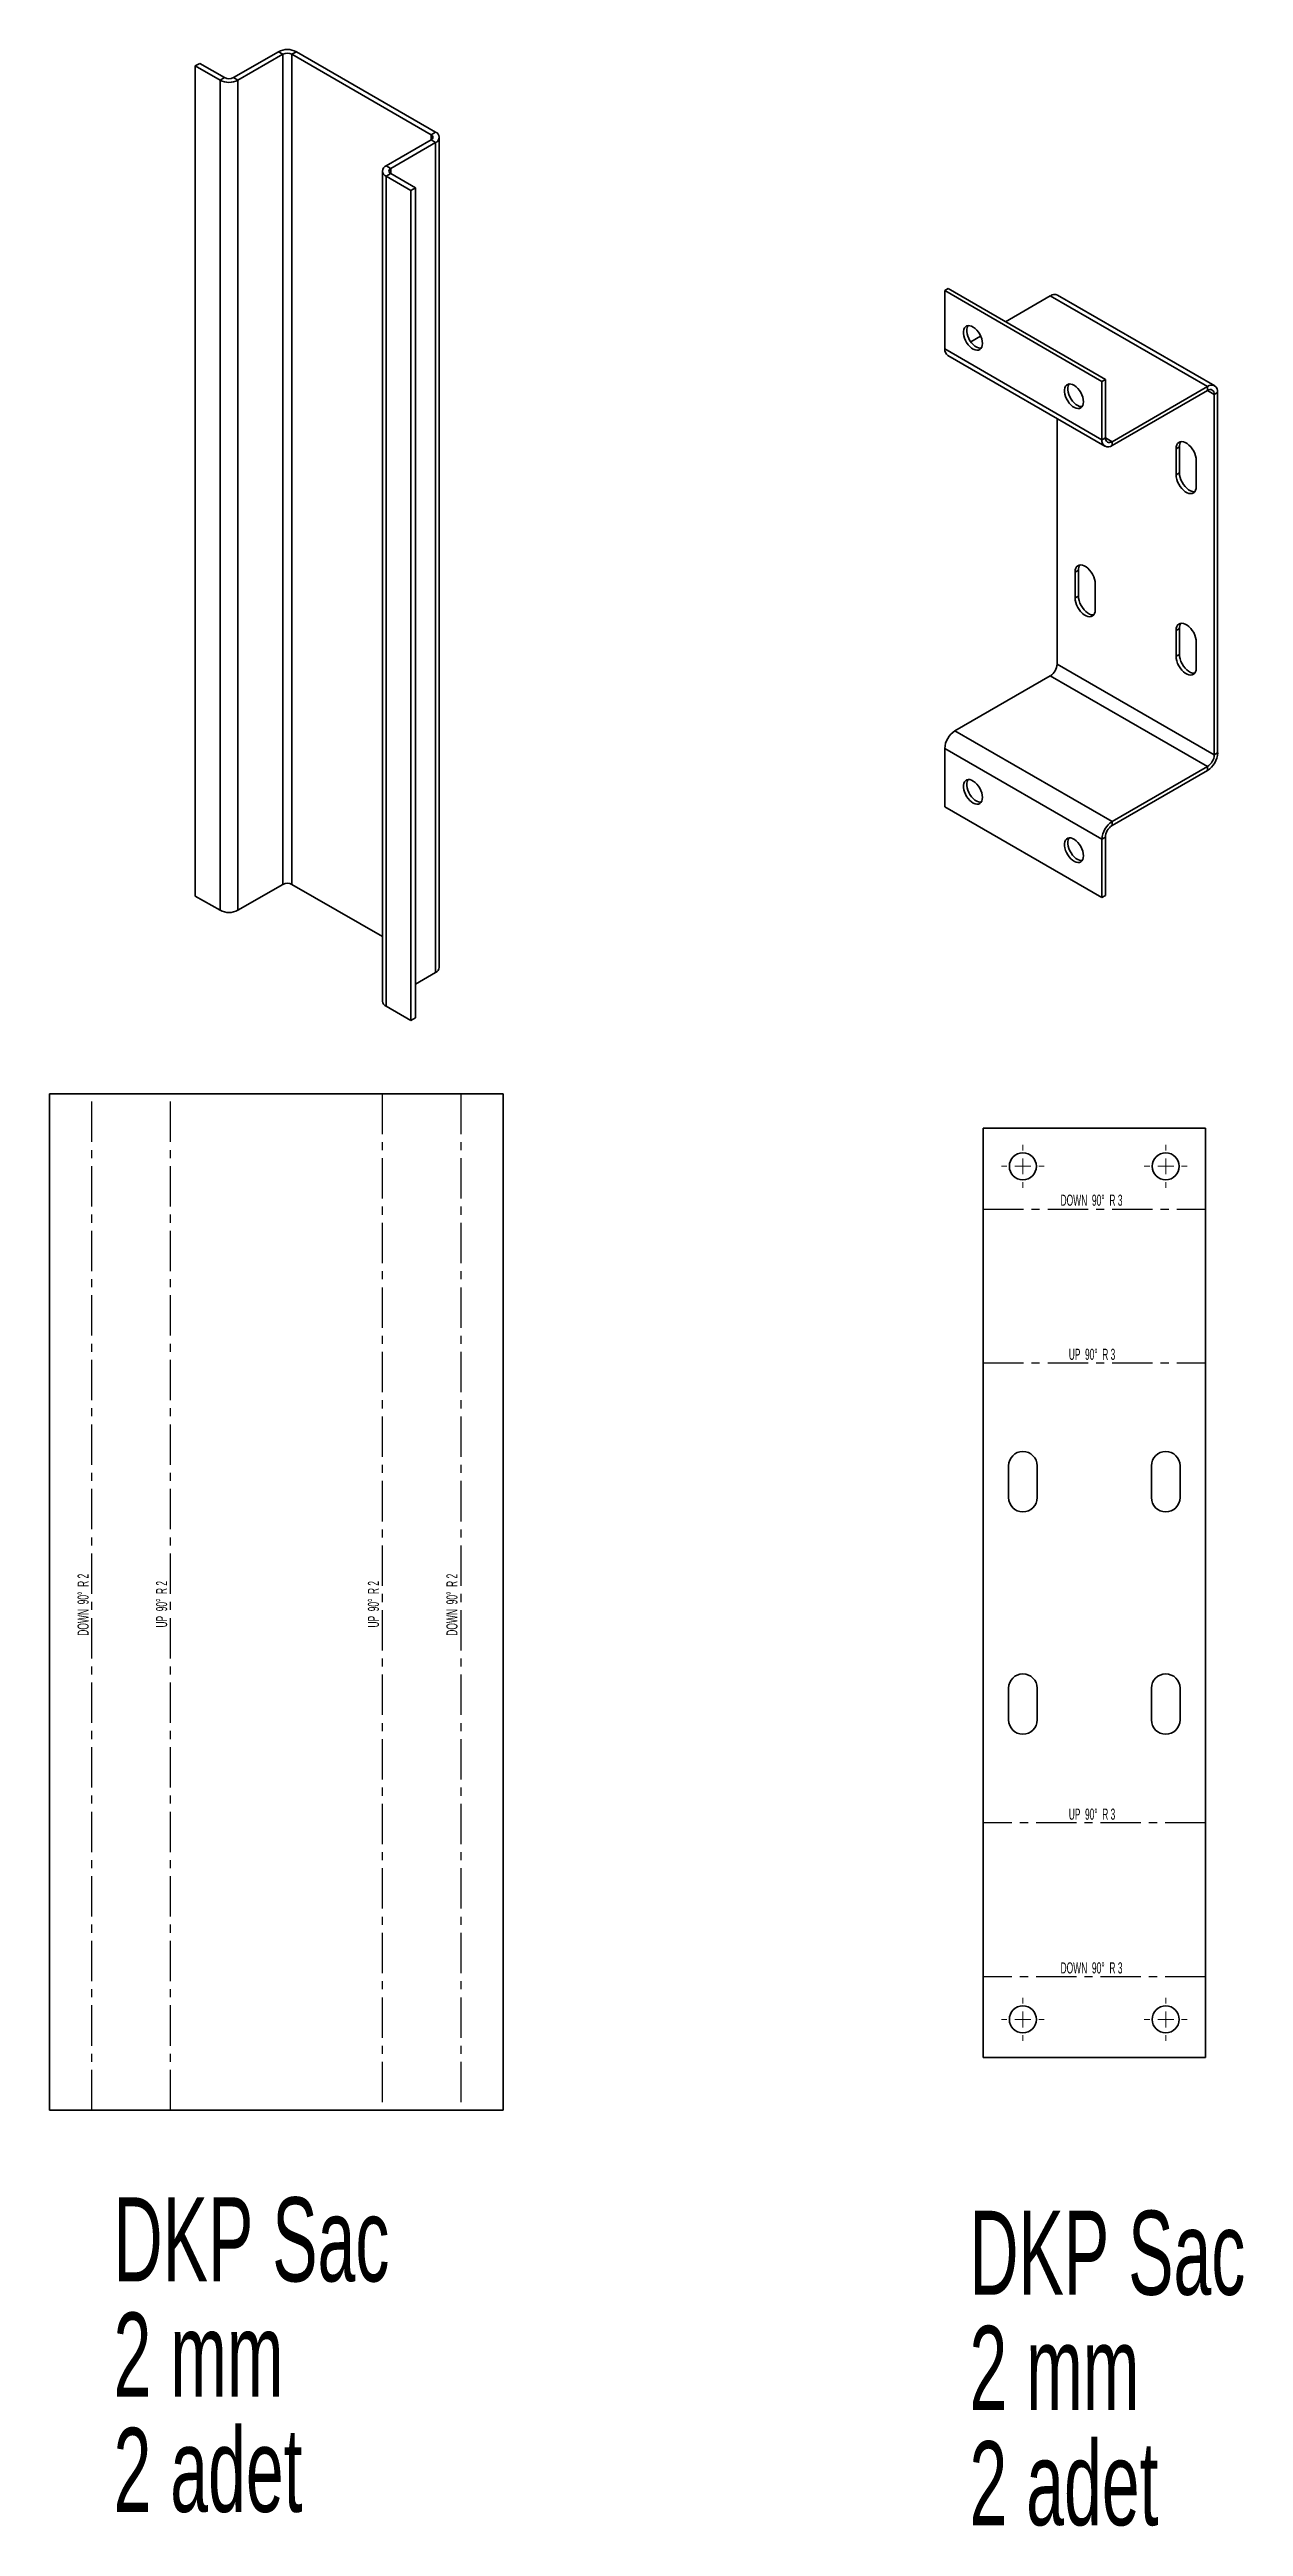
# Model space of a CAD drawing. Header units: millimetres. Extents: x -1278 to 755, y -664 to 781.
# Drawn here: x 379 to 755, y -650 to 130 of the extents above; entities that cross this region are included whole.
import ezdxf

# ---------------------------------------------------------------- set-up
doc = ezdxf.new("R2010")
doc.units = ezdxf.units.MM
doc.linetypes.add('CENTERX2', pattern=[20.32, 12.7, -2.54, 2.54, -2.54])
doc.styles.add('SLDTEXTSTYLE0', font='TXT', dxfattribs={"width": 0.605})
doc.styles.add('SLDTEXTSTYLE1', font='TXT', dxfattribs={"width": 0.5675})
doc.styles.add('SLDTEXTSTYLE2', font='TXT', dxfattribs={"width": 0.56125})

msp = doc.modelspace()

# ---------------------------------------------------------------- texts
at = {"color": 7, "linetype": 'Continuous', "lineweight": 0, "char_height": 3.5, "attachment_point": 2}
for s, insert, style in [('DOWN  90°  R 3', (707.45, -230.43), 'SLDTEXTSTYLE1'), ('UP  90°  R 3', (707.61, -278.94), 'SLDTEXTSTYLE2'), ('UP  90°  R 3', (707.61, -423.71), 'SLDTEXTSTYLE2'), ('DOWN  90°  R 3', (707.45, -472.1), 'SLDTEXTSTYLE1')]:
    msp.add_mtext(s, dxfattribs=dict(at, insert=insert, style=style))
at = {"color": 7, "linetype": 'Continuous', "lineweight": 0, "char_height": 3.5, "attachment_point": 2, "rotation": 90}
for s, insert, style in [('DOWN  90°  R 2', (388.17, -359.54), 'SLDTEXTSTYLE1'), ('DOWN  90°  R 2', (504.31, -359.54), 'SLDTEXTSTYLE1'), ('UP  90°  R 2', (412.88, -359.38), 'SLDTEXTSTYLE2'), ('UP  90°  R 2', (479.59, -359.38), 'SLDTEXTSTYLE2')]:
    msp.add_mtext(s, dxfattribs=dict(at, insert=insert, style=style))

# ---------------------------------------------------------------- blocks, each defined once
blk = doc.blocks.new('SW_NOTE_0_1')
at = {"color": 0, "linetype": 'Continuous', "lineweight": 0, "char_height": 26.458, "attachment_point": 1, "style": 'SLDTEXTSTYLE0'}
for s, insert in [('DKP Sac', (0, 34.11)), ('2 mm', (0, -2.17)), ('2 adet', (0, -38.45))]:
    blk.add_mtext(s, dxfattribs=dict(at, insert=insert))
blk = doc.blocks.new('SW_NOTE_0_2')
at = {"color": 0, "linetype": 'Continuous', "lineweight": 0, "char_height": 26.458, "attachment_point": 1, "style": 'SLDTEXTSTYLE0'}
for s, insert in [('DKP Sac', (0, 34.11)), ('2 mm', (0, -2.17)), ('2 adet', (0, -38.45))]:
    blk.add_mtext(s, dxfattribs=dict(at, insert=insert))
blk = doc.blocks.new('SW_CENTERMARKSYMBOL_0')
at = {"color": 0, "linetype": 'Continuous', "lineweight": 18}
for p, q in [((-5, 0), (-6.75, 0)), ((0, 0), (-2.5, 0)), ((0, 5), (0, 6.75)), ((0, 0), (0, 2.5)), ((0, 0), (0, -2.5)), ((0, 0), (2.5, 0)), ((5, 0), (6.75, 0)), ((0, -5), (0, -6.75))]:
    blk.add_line(p, q, dxfattribs=at)
blk = doc.blocks.new('SW_CENTERMARKSYMBOL_1')
at = {"color": 0, "linetype": 'Continuous', "lineweight": 18}
for p, q in [((-5, 0), (-6.75, 0)), ((0, 0), (-2.5, 0)), ((0, 5), (0, 6.75)), ((0, 0), (0, 2.5)), ((0, 0), (0, -2.5)), ((0, 0), (2.5, 0)), ((5, 0), (6.75, 0)), ((0, -5), (0, -6.75))]:
    blk.add_line(p, q, dxfattribs=at)
blk = doc.blocks.new('SW_CENTERMARKSYMBOL_2')
at = {"color": 0, "linetype": 'Continuous', "lineweight": 18}
for p, q in [((-5, 0), (-6.75, 0)), ((0, 0), (-2.5, 0)), ((0, 5), (0, 6.75)), ((0, 0), (0, 2.5)), ((0, 0), (0, -2.5)), ((0, 0), (2.5, 0)), ((5, 0), (6.75, 0)), ((0, -5), (0, -6.75))]:
    blk.add_line(p, q, dxfattribs=at)
blk = doc.blocks.new('SW_CENTERMARKSYMBOL_3')
at = {"color": 0, "linetype": 'Continuous', "lineweight": 18}
for p, q in [((-5, 0), (-6.75, 0)), ((0, 0), (-2.5, 0)), ((0, 5), (0, 6.75)), ((0, 0), (0, 2.5)), ((0, 0), (0, -2.5)), ((0, 0), (2.5, 0)), ((5, 0), (6.75, 0)), ((0, -5), (0, -6.75))]:
    blk.add_line(p, q, dxfattribs=at)

# ---------------------------------------------------------------- linework, layer by layer
at = {"color": 7, "linetype": 'Continuous', "lineweight": 35}
for p, q in [((425.25, 124.87), (426.67, 125.68)), ((433.03, 120.38), (425.25, 124.87)), ((425.25, 124.87), (425.25, -136.43)), ((434.45, 121.19), (426.67, 125.68)), ((451.42, 129.36), (437.28, 121.19)), ((452.83, 128.54), (438.69, 120.38)), ((452.83, 128.54), (451.42, 129.36)), ((452.83, 128.54), (452.83, -132.75)), ((457.07, 129.36), (455.66, 128.54)), ((499.5, 103.23), (455.66, 128.54)), ((455.66, 128.54), (455.66, -132.75)), ((500.91, 104.05), (457.07, 129.36)), ((433.03, 120.38), (434.45, 121.19)), ((433.03, 120.38), (433.03, -140.92)), ((437.28, 121.19), (438.69, 120.38)), ((438.69, 120.38), (438.69, -140.92)), ((485.36, 93.43), (499.5, 101.6)), ((499.5, 103.23), (500.91, 104.05)), ((499.5, 103.23), (499.5, 101.6)), ((500.91, 100.78), (499.5, 101.6)), ((502.09, -158.88), (502.09, 102.41)), ((486.77, 92.62), (500.91, 100.78)), ((500.91, 100.78), (500.91, -160.51)), ((484.19, 91.8), (484.19, -169.49)), ((485.36, 93.43), (486.77, 92.62)), ((486.77, 90.98), (485.36, 90.17)), ((493.14, 85.68), (485.36, 90.17)), ((485.36, 90.17), (485.36, -171.13)), ((486.77, 92.62), (486.77, 90.98)), ((494.55, 86.49), (486.77, 90.98)), ((494.55, 86.49), (493.14, 85.68)), ((494.55, 86.49), (494.55, -174.8)), ((493.14, 85.68), (493.14, -175.62)), ((661.25, 54.16), (662.31, 54.78)), ((711.81, 26.2), (662.31, 54.78)), ((710.75, 25.59), (661.25, 54.16)), ((661.25, 35.79), (661.25, 54.16)), ((694.48, 52.53), (680.35, 44.36)), ((743.98, 23.95), (694.48, 52.53)), ((746.23, 24.18), (696.73, 52.75)), ((672.54, 39.86), (669.41, 38.05)), ((710.75, 7.22), (661.25, 35.79)), ((662.18, 33.73), (711.68, 5.16)), ((710.75, 25.59), (711.81, 26.2)), ((710.75, 7.22), (710.75, 25.59)), ((711.81, 7.83), (711.81, 26.2)), ((743.98, 23.95), (713.93, 6.6)), ((743.98, 22.73), (743.98, 23.95)), ((743.98, 22.73), (713.93, 5.38)), ((746.1, 21.5), (743.98, 22.73)), ((747.16, 22.12), (746.1, 21.5)), ((746.1, -92), (746.1, 21.5)), ((747.16, -91.38), (747.16, 22.12)), ((696.61, -63.42), (696.61, 13.86)), ((710.75, 7.22), (711.81, 7.83)), ((713.93, 6.6), (711.81, 7.83)), ((713.93, 6.6), (713.93, 5.38)), ((735.14, 4.97), (734.08, 4.35)), ((734.08, 4.35), (734.08, -3.81)), ((735.14, 4.97), (735.14, -3.2)), ((740.45, -7.48), (740.45, 0.68)), ((735.14, -3.2), (734.08, -3.81)), ((703.32, -33.82), (702.26, -34.43)), ((702.26, -34.43), (702.26, -42.6)), ((703.32, -33.82), (703.32, -41.99)), ((708.63, -46.27), (708.63, -38.11)), ((703.32, -41.99), (702.26, -42.6)), ((735.14, -52.19), (734.08, -52.8)), ((734.08, -52.8), (734.08, -60.97)), ((735.14, -52.19), (735.14, -60.36)), ((735.14, -60.36), (734.08, -60.97)), ((740.45, -64.64), (740.45, -56.48)), ((664.43, -84.44), (694.48, -67.1)), ((743.98, -95.67), (694.48, -67.1)), ((746.1, -92), (696.61, -63.42)), ((713.93, -113.02), (664.43, -84.44)), ((710.75, -118.53), (661.25, -89.96)), ((661.25, -108.33), (661.25, -89.96)), ((746.1, -92), (747.16, -91.38)), ((713.93, -113.02), (743.98, -95.67)), ((713.93, -114.24), (743.98, -96.9)), ((743.98, -96.9), (743.98, -95.67)), ((710.75, -136.9), (661.25, -108.33)), ((713.93, -113.02), (713.93, -114.24)), ((711.81, -117.92), (710.75, -118.53)), ((710.75, -136.9), (710.75, -118.53)), ((711.81, -136.29), (711.81, -117.92)), ((433.03, -140.92), (425.25, -136.43)), ((452.83, -132.75), (438.69, -140.92)), ((484.19, -149.22), (455.66, -132.75)), ((711.81, -136.29), (710.75, -136.9)), ((494.55, -164.19), (500.91, -160.51)), ((493.14, -175.62), (485.36, -171.13)), ((494.55, -174.8), (493.14, -175.62)), ((379.35, -198.66), (379.35, -518.66)), ((522.2, -198.66), (379.35, -198.66)), ((522.2, -198.66), (522.2, -518.66)), ((743.33, -209.52), (673.33, -209.52)), ((673.33, -502.08), (673.33, -209.52)), ((743.33, -502.08), (743.33, -209.52)), ((681.33, -315.8), (681.33, -325.8)), ((690.33, -325.8), (690.33, -315.8)), ((726.33, -315.8), (726.33, -325.8)), ((735.33, -325.8), (735.33, -315.8)), ((681.33, -385.8), (681.33, -395.8)), ((690.33, -395.8), (690.33, -385.8)), ((726.33, -385.8), (726.33, -395.8)), ((735.33, -395.8), (735.33, -385.8)), ((743.33, -502.08), (673.33, -502.08)), ((522.2, -518.66), (379.35, -518.66))]:
    msp.add_line(p, q, dxfattribs=at)
at = {"color": 7, "linetype": 'CENTERX2'}
for p, q in [((392.7, -518.66), (392.7, -198.66)), ((417.42, -518.66), (417.42, -198.66)), ((484.13, -198.66), (484.13, -518.66)), ((508.84, -198.66), (508.84, -518.66)), ((673.33, -234.96), (743.33, -234.96)), ((673.33, -283.35), (743.33, -283.35)), ((743.33, -428.24), (673.33, -428.24)), ((743.33, -476.63), (673.33, -476.63))]:
    msp.add_line(p, q, dxfattribs=at)
at = {"color": 7, "linetype": 'Continuous', "lineweight": 35, "flags": 128}
for points in [[(673.09, 37.53), (673.04, 38.22), (672.88, 38.94), (672.62, 39.68), (672.26, 40.4), (671.83, 41.08), (671.34, 41.7), (670.8, 42.23), (670.23, 42.65), (669.66, 42.94), (669.11, 43.11), (668.59, 43.14), (668.12, 43.02), (667.73, 42.77), (667.42, 42.39), (667.21, 41.9), (667.1, 41.32), (667.1, 40.66), (667.21, 39.95), (667.42, 39.21), (667.73, 38.48), (668.12, 37.78), (668.59, 37.12), (669.11, 36.55), (669.66, 36.07), (670.23, 35.71), (670.8, 35.48), (671.34, 35.38), (671.83, 35.43), (672.26, 35.61), (672.62, 35.93), (672.88, 36.36), (673.04, 36.9), (673.09, 37.53)], [(668.56, 43.13), (668.48, 43.01), (668.27, 42.52), (668.16, 41.93), (668.16, 41.27), (668.27, 40.56), (668.48, 39.83), (668.79, 39.09), (669.18, 38.39), (669.65, 37.74), (670.17, 37.16), (670.72, 36.69), (671.29, 36.33), (671.86, 36.09), (672.4, 36), (672.68, 36)], [(704.91, 19.16), (704.86, 19.85), (704.7, 20.57), (704.44, 21.31), (704.08, 22.03), (703.65, 22.71), (703.16, 23.33), (702.62, 23.86), (702.05, 24.28), (701.48, 24.57), (700.93, 24.74), (700.41, 24.77), (699.94, 24.65), (699.55, 24.4), (699.24, 24.03), (699.03, 23.54), (698.92, 22.95), (698.92, 22.29), (699.03, 21.58), (699.24, 20.84), (699.55, 20.11), (699.94, 19.41), (700.41, 18.76), (700.93, 18.18), (701.48, 17.7), (702.05, 17.34), (702.62, 17.11), (703.16, 17.02), (703.65, 17.06), (704.08, 17.24), (704.44, 17.56), (704.7, 17.99), (704.86, 18.53), (704.91, 19.16)], [(700.38, 24.76), (700.3, 24.64), (700.09, 24.15), (699.98, 23.56), (699.98, 22.9), (700.09, 22.19), (700.3, 21.46), (700.61, 20.72), (701, 20.02), (701.47, 19.37), (701.99, 18.79), (702.54, 18.32), (703.11, 17.96), (703.68, 17.72), (704.22, 17.63), (704.5, 17.63)], [(740.45, 0.68), (740.39, 1.39), (740.23, 2.13), (739.97, 2.89), (739.62, 3.64), (739.18, 4.34), (738.68, 4.99), (738.14, 5.55), (737.56, 6.01), (736.97, 6.35), (736.39, 6.55), (735.85, 6.63), (735.35, 6.56), (734.91, 6.35), (734.56, 6.01), (734.3, 5.56), (734.14, 5), (734.08, 4.35)], [(734.08, -3.81), (734.14, -4.52), (734.3, -5.26), (734.56, -6.02), (734.91, -6.77), (735.35, -7.47), (735.85, -8.12), (736.39, -8.68), (736.97, -9.14), (737.56, -9.48), (738.14, -9.68), (738.68, -9.76), (739.18, -9.69), (739.62, -9.48), (739.97, -9.14), (740.23, -8.69), (740.39, -8.13), (740.45, -7.48)], [(735.14, -3.2), (735.2, -3.91), (735.36, -4.65), (735.62, -5.41), (735.97, -6.15), (736.41, -6.86), (736.91, -7.51), (737.45, -8.07), (738.03, -8.52), (738.62, -8.86), (739.2, -9.07), (739.74, -9.14), (739.98, -9.13)], [(708.63, -38.11), (708.57, -37.4), (708.41, -36.66), (708.15, -35.9), (707.8, -35.15), (707.36, -34.45), (706.86, -33.8), (706.32, -33.24), (705.74, -32.78), (705.15, -32.44), (704.57, -32.23), (704.03, -32.16), (703.53, -32.23), (703.09, -32.44), (702.74, -32.78), (702.48, -33.23), (702.32, -33.79), (702.26, -34.43)], [(702.26, -42.6), (702.32, -43.31), (702.48, -44.05), (702.74, -44.81), (703.09, -45.55), (703.53, -46.26), (704.03, -46.91), (704.57, -47.47), (705.15, -47.93), (705.74, -48.26), (706.32, -48.47), (706.86, -48.54), (707.36, -48.48), (707.8, -48.27), (708.15, -47.93), (708.41, -47.48), (708.57, -46.92), (708.63, -46.27)], [(703.32, -41.99), (703.38, -42.69), (703.54, -43.44), (703.8, -44.2), (704.15, -44.94), (704.59, -45.65), (705.09, -46.29), (705.63, -46.86), (706.21, -47.31), (706.8, -47.65), (707.38, -47.86), (707.92, -47.93), (708.16, -47.92)], [(740.45, -56.48), (740.39, -55.77), (740.23, -55.03), (739.97, -54.27), (739.62, -53.52), (739.18, -52.82), (738.68, -52.17), (738.14, -51.61), (737.56, -51.15), (736.97, -50.81), (736.39, -50.6), (735.85, -50.53), (735.35, -50.6), (734.91, -50.81), (734.56, -51.14), (734.3, -51.6), (734.14, -52.16), (734.08, -52.8)], [(734.08, -60.97), (734.14, -61.68), (734.3, -62.42), (734.56, -63.18), (734.91, -63.92), (735.35, -64.63), (735.85, -65.28), (736.39, -65.84), (736.97, -66.3), (737.56, -66.63), (738.14, -66.84), (738.68, -66.91), (739.18, -66.84), (739.62, -66.64), (739.97, -66.3), (740.23, -65.85), (740.39, -65.29), (740.45, -64.64)], [(735.14, -60.36), (735.2, -61.06), (735.36, -61.81), (735.62, -62.57), (735.97, -63.31), (736.41, -64.02), (736.91, -64.66), (737.45, -65.22), (738.03, -65.68), (738.62, -66.02), (739.2, -66.23), (739.74, -66.3), (739.98, -66.29)], [(673.09, -105.37), (673.04, -104.68), (672.88, -103.95), (672.62, -103.22), (672.26, -102.49), (671.83, -101.81), (671.34, -101.2), (670.8, -100.67), (670.23, -100.25), (669.66, -99.95), (669.11, -99.79), (668.59, -99.76), (668.12, -99.87), (667.73, -100.12), (667.42, -100.5), (667.21, -100.99), (667.1, -101.58), (667.1, -102.24), (667.21, -102.95), (667.42, -103.68), (667.73, -104.41), (668.12, -105.12), (668.59, -105.77), (669.11, -106.34), (669.66, -106.82), (670.23, -107.18), (670.8, -107.41), (671.34, -107.51), (671.83, -107.47), (672.26, -107.28), (672.62, -106.97), (672.88, -106.53), (673.04, -105.99), (673.09, -105.37)], [(668.56, -99.76), (668.48, -99.89), (668.27, -100.38), (668.16, -100.96), (668.16, -101.62), (668.27, -102.33), (668.48, -103.07), (668.79, -103.8), (669.18, -104.51), (669.65, -105.16), (670.17, -105.73), (670.72, -106.21), (671.29, -106.57), (671.86, -106.8), (672.4, -106.9), (672.68, -106.89)], [(704.91, -123.74), (704.86, -123.05), (704.7, -122.32), (704.44, -121.58), (704.08, -120.86), (703.65, -120.18), (703.16, -119.57), (702.62, -119.04), (702.05, -118.62), (701.48, -118.32), (700.93, -118.15), (700.41, -118.13), (699.94, -118.24), (699.55, -118.49), (699.24, -118.87), (699.03, -119.36), (698.92, -119.94), (698.92, -120.6), (699.03, -121.31), (699.24, -122.05), (699.55, -122.78), (699.94, -123.49), (700.41, -124.14), (700.93, -124.71), (701.48, -125.19), (702.05, -125.55), (702.62, -125.78), (703.16, -125.88), (703.65, -125.83), (704.08, -125.65), (704.44, -125.34), (704.7, -124.9), (704.86, -124.36), (704.91, -123.74)], [(700.38, -118.13), (700.3, -118.26), (700.09, -118.75), (699.98, -119.33), (699.98, -119.99), (700.09, -120.7), (700.3, -121.44), (700.61, -122.17), (701, -122.88), (701.47, -123.53), (701.99, -124.1), (702.54, -124.58), (703.11, -124.94), (703.68, -125.17), (704.22, -125.27), (704.5, -125.26)]]:
    msp.add_lwpolyline(points, dxfattribs=at)
at = {"color": 7, "linetype": 'Continuous', "lineweight": 35}
for centre in [(685.83, -221.52), (730.83, -221.52), (685.83, -490.08), (730.83, -490.08)]:
    msp.add_circle(centre, 4.25, dxfattribs=at)
for centre, radius, start, end in [((454.25, 123.9), 6.15, 62.60967, 117.39033), ((454.25, 125.81), 3.07, 62.60967, 117.39033), ((435.86, 125.83), 6.15, 242.60967, 297.39033), ((435.86, 123.92), 3.07, 242.60967, 297.39033), ((499.19, 102.41), 0.873, 290.78342, 69.21658), ((500.3, 102.41), 1.75, 290.78342, 69.21658), ((485.98, 91.8), 1.75, 110.78342, 249.21658), ((487.08, 91.8), 0.873, 110.78342, 249.21658), ((695.8, 50.69), 2.26, 65.69288, 125.61758), ((663.46, 35.55), 2.22, 173.70115, 234.98667), ((745.22, 22.43), 1.97, 350.78596, 129.20329), ((744.81, 21.71), 1.31, 350.78596, 129.20329), ((713.1, 7.62), 1.31, 170.78596, 309.20329), ((712.69, 6.9), 1.97, 170.78596, 309.20329), ((737.84, 5.09), 2.7, 145.76176, 182.64452), ((706.02, -33.7), 2.7, 145.76176, 182.64452), ((737.84, -52.07), 2.7, 145.76176, 182.64452), ((692, -63.21), 4.61, 302.60548, 357.39452), ((668.16, -90.27), 6.92, 122.60548, 177.39452), ((740.26, -91.07), 6.92, 302.60548, 357.39452), ((741.5, -91.79), 4.61, 302.60548, 357.39452), ((717.66, -118.84), 6.92, 122.60548, 177.39452), ((716.41, -118.13), 4.61, 122.60548, 177.39452), ((454.25, -135.48), 3.07, 62.60967, 117.39033), ((435.86, -135.46), 6.15, 242.60967, 297.39033), ((500.08, -158.68), 2.01, 294.37466, 354.3052), ((486.19, -169.29), 2.01, 185.6948, 245.62534), ((685.83, -315.8), 4.5, 0, 180), ((730.83, -315.8), 4.5, 0, 180), ((685.83, -325.8), 4.5, 180, 0), ((730.83, -325.8), 4.5, 180, 0), ((685.83, -385.8), 4.5, 0, 180), ((730.83, -385.8), 4.5, 0, 180), ((685.83, -395.8), 4.5, 180, 0), ((730.83, -395.8), 4.5, 180, 0)]:
    msp.add_arc(centre, radius, start, end, dxfattribs=at)

# ---------------------------------------------------------------- block references
at = {"color": 7, "linetype": 'Continuous', "lineweight": 0}
for name, p in [('SW_CENTERMARKSYMBOL_3', (685.83, -221.52)), ('SW_CENTERMARKSYMBOL_2', (730.83, -221.52)), ('SW_CENTERMARKSYMBOL_0', (685.83, -490.08)), ('SW_CENTERMARKSYMBOL_1', (730.83, -490.08)), ('SW_NOTE_0_1', (399.51, -580.2)), ('SW_NOTE_0_2', (669.02, -584.41))]:
    msp.add_blockref(name, p, dxfattribs=at)

msp.set_redraw_order([(e.dxf.handle, doc.entitydb.next_handle()) for e in msp.query("TEXT MTEXT ATTDEF DIMENSION ARC_DIMENSION")])  # texts and dimensions are drawn at this point

doc.saveas('drawing.dxf')
